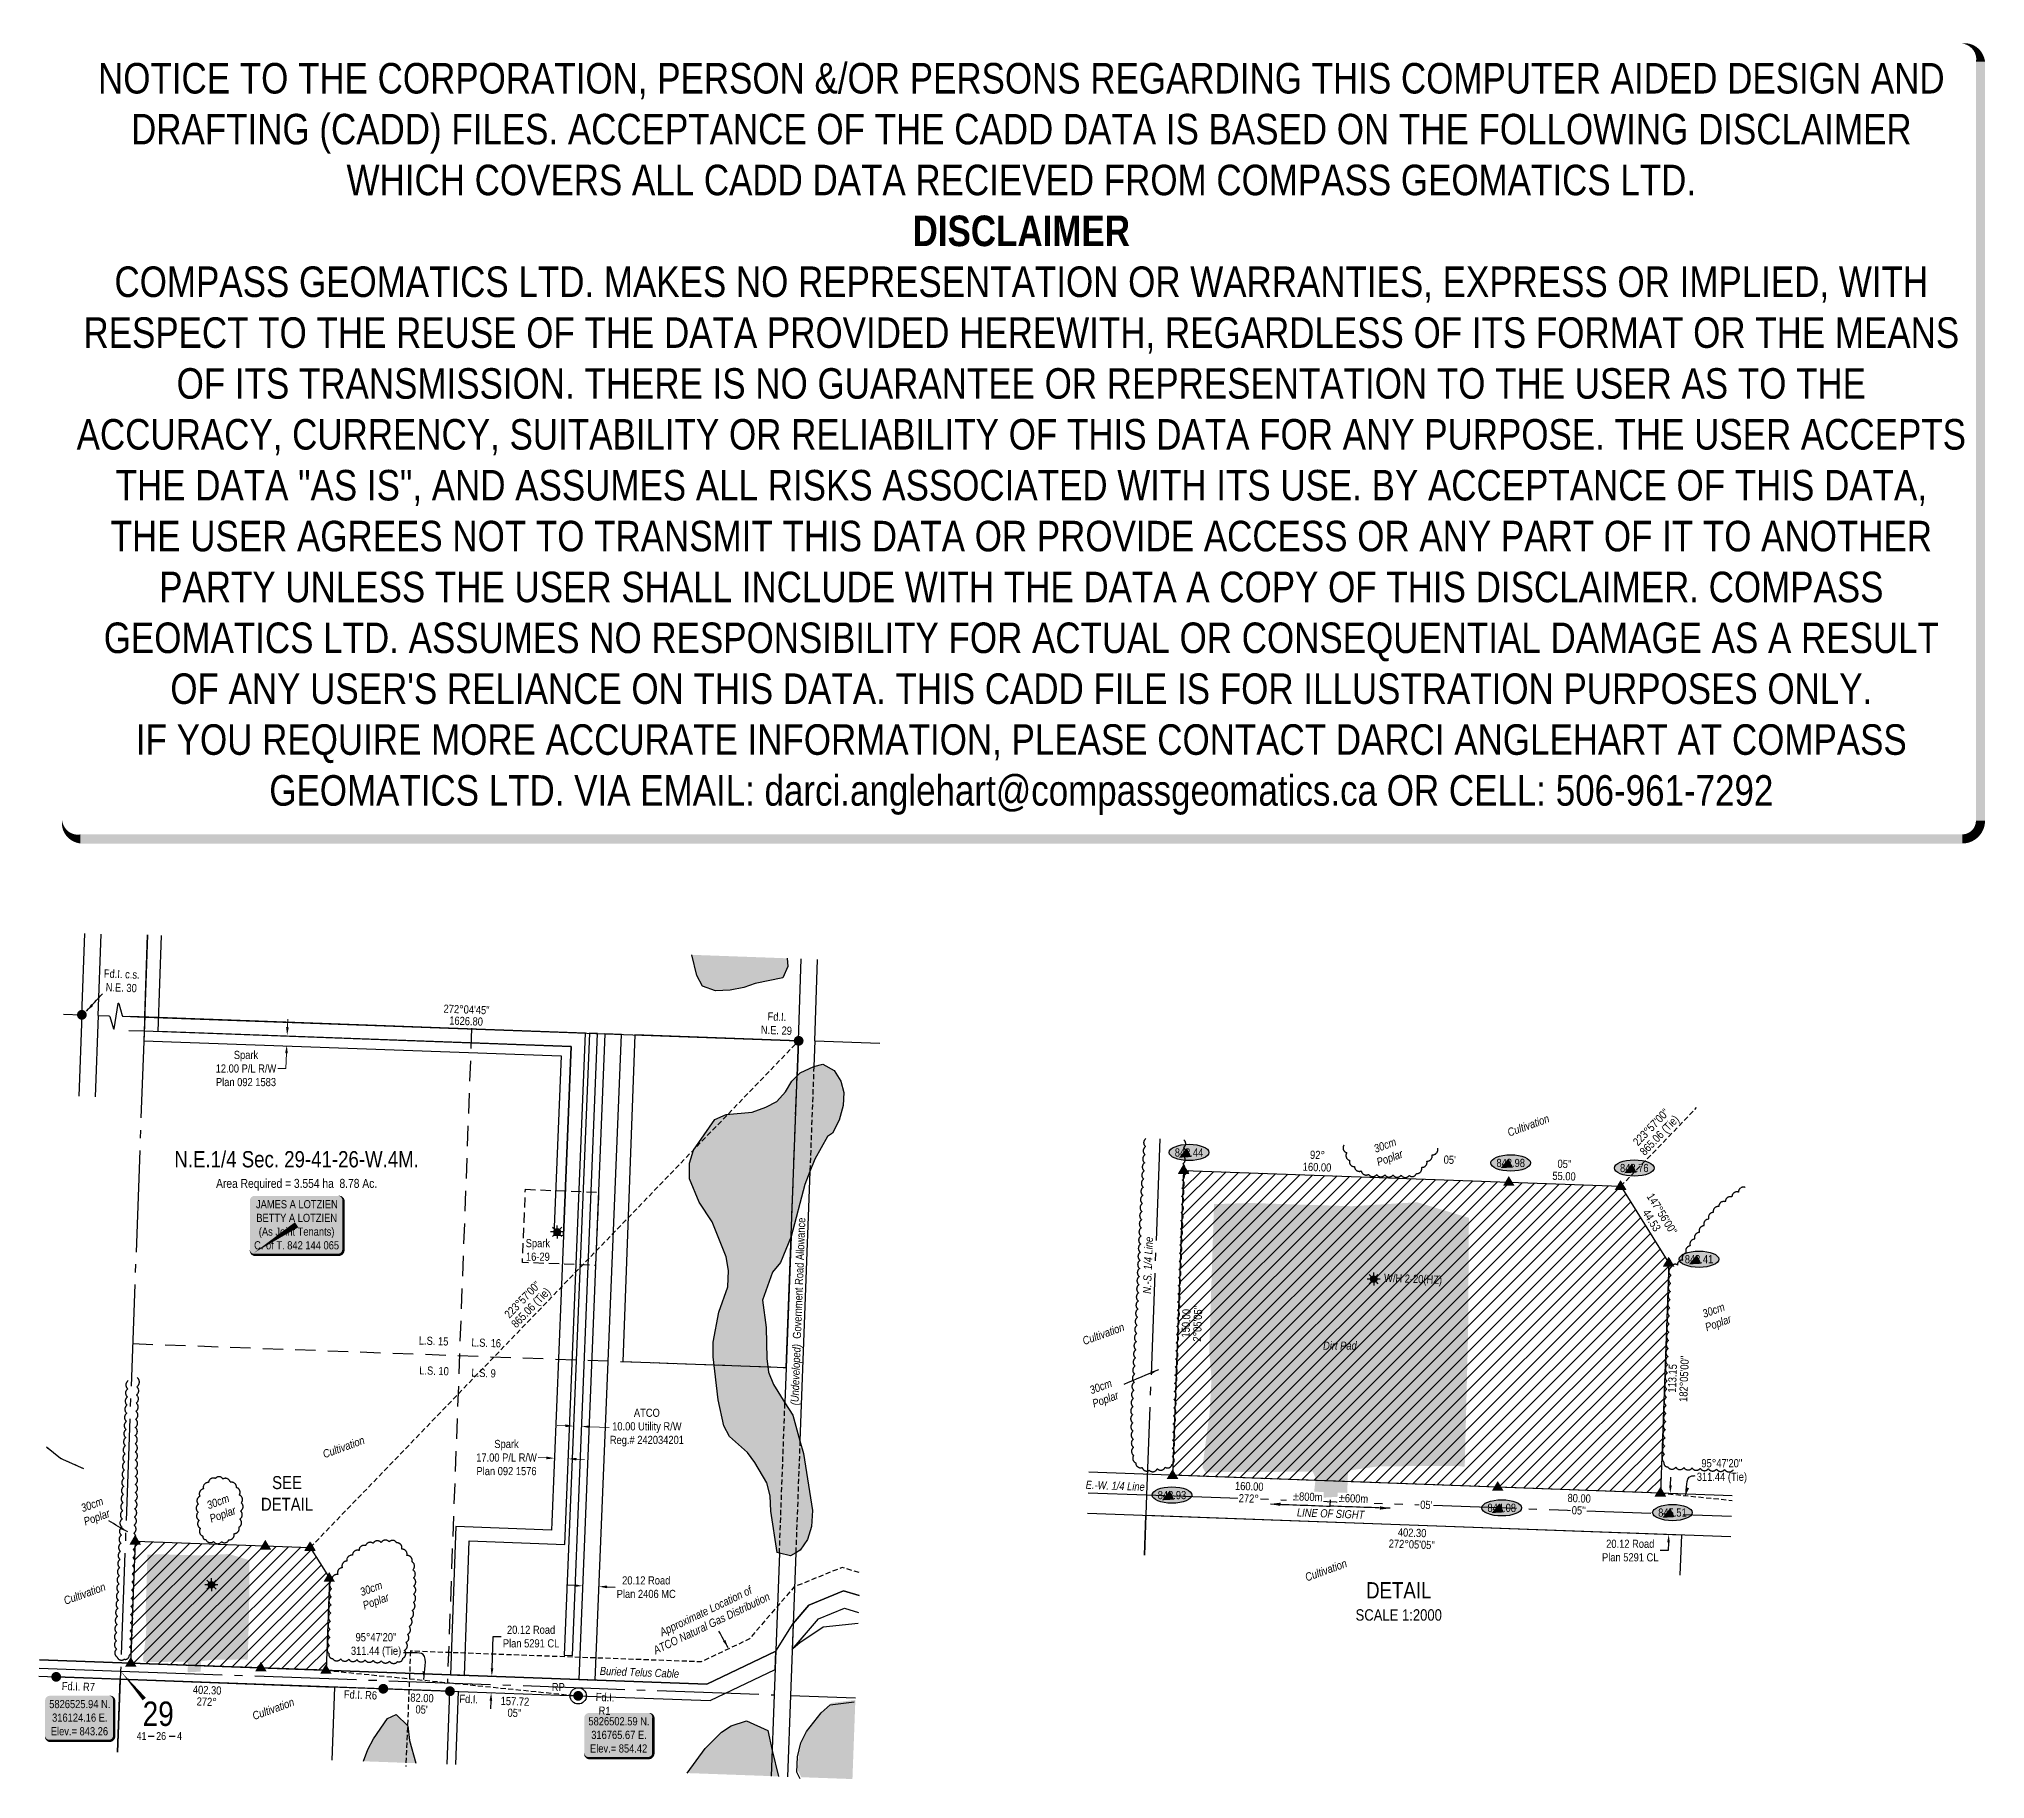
# Model space of a CAD drawing. Extents: x 316103 to 318495, y 5826400 to 5828539.
import ezdxf
from ezdxf.enums import TextEntityAlignment as Align

# ---------------------------------------------------------------- set-up
doc = ezdxf.new("R2010")
doc.units = 0
doc.header["$LTSCALE"] = 5
doc.header["$PDSIZE"] = 0.5
for name, pattern in [('0', [1, 1, 0]), ('foc-ACCESSROAD', [3.75, 2.5, -1.25]), ('foc-LSD', [8, 5, -3]), ('foc-QUARTERLINE', [33, 25, -3, 2, -3]), ('foc-TIELINE', [1.875, 1.25, -0.625]), ('foc-TRAV', [1.875, 1.25, -0.625]), ('foc-WHEELTRACKS', [2, 0.4, -1.6]), ('UG_PIPE', [1.875, 1.25, -0.625])]:
    doc.linetypes.add(name, pattern=pattern)
doc.layers.get('Defpoints').update_dxf_attribs({"color": 9})
for name, color, linetype in [('10', 1, 'Continuous'), ('35', 37, 'Continuous'), ('9', 3, 'Continuous'), ('AS-OWNER', 7, 'Continuous'), ('AS-PIPE-UG', 44, 'UG_PIPE'), ('AS-PIPE-UG-T', 44, 'Continuous'), ('AS-ROADS', 254, 'Continuous'), ('AS-TELUS', 224, 'foc-TEL'), ('BF_Hydro_Polygon', 7, 'Continuous'), ('C-SYMBOL', 7, 'Continuous'), ('C-WS-S', 8, 'Continuous'), ('CG-NOTES', 7, 'Continuous'), ('DETAIL-T', 7, 'Continuous'), ('F-RW', 190, 'Continuous'), ('F-WS', 190, 'foc-ACCESSROAD'), ('F-WS-S', 8, 'Continuous'), ('L-AREAREQUIRED', 7, 'Continuous'), ('L-BD', 7, 'Continuous'), ('L-BD1', 253, 'Continuous'), ('L-DETAIL-T', 3, 'Continuous'), ('L-MON', 1, 'Continuous'), ('L-MON-T', 1, 'Continuous'), ('L-QSEC', 8, 'foc-QUARTERLINE'), ('L-ROAD-T', 7, 'Continuous'), ('L-SEC', 7, 'Continuous'), ('L-SECLBL', 7, 'Continuous'), ('L-SECTION-LSD', 7, 'foc-LSD'), ('L-TIE', 7, 'foc-TIELINE'), ('L-TITLEDB', 4, 'Continuous'), ('L-TITLEDB-T', 4, 'Continuous'), ('L-WATER-DASH', 7, 'foc-TRAV'), ('P-ELEVATION', 7, 'Continuous'), ('P-PROPOSED', 10, 'Continuous'), ('T-BUSH', 110, '0'), ('T-BUSH-T', 110, 'Continuous'), ('T-WATER', 160, 'Continuous'), ('T-WATER-H', 133, 'Continuous'), ('T-WATER-P3', 160, 'foc-WHEELTRACKS')]:
    doc.layers.add(name, color=color, linetype=linetype)
doc.layers.add('DISCLAIMER', color=7, linetype='Continuous', plot=False)
for name, color, linetype, lineweight in [('F-RW-T', 190, 'Continuous', 9), ('F-WS-T', 190, 'Continuous', 9), ('T-TEXT', 48, 'Continuous', 18)]:
    doc.layers.add(name, color=color, linetype=linetype, lineweight=lineweight)
doc.layers.add('P-PROPOSED-EXISTING-H', color=7, linetype='Continuous', true_color=0xffeebd)
doc.styles.add('100L', font='ARIALN.TTF', dxfattribs={"height": 11})
doc.styles.add('175L', font='ARIALN.TTF', dxfattribs={"height": 20})
doc.styles.add('80', font='ARIALN.TTF', dxfattribs={"height": 10})
doc.styles.add('80CG', font='ARIALN.TTF', dxfattribs={"height": 10})
doc.styles.add('80L', font='ARIALN.TTF', dxfattribs={"height": 10})
doc.styles.add('80LS', font='ARIALNI.TTF', dxfattribs={"height": 10})
doc.styles.add('foc-LtypeFont', font='ARIALN.TTF', dxfattribs={"height": 7.35})
doc.styles.add('SIMPLEX', font='ARIALN.TTF')
doc.linetypes.add('foc-TEL', pattern='A,2,-1,["T",foc-LtypeFont,S=0.2,R=0,X=-0.425,Y=-0.75],-1.24,8', length=12.24)
doc.linetypes.add('foc-TEL-NOLINE', pattern='A,0,-2,["T",foc-LtypeFont,S=0.2,R=0,X=-0.425,Y=-0.75],-10.24', length=12.24)
doc.linetypes.add('foc-TOPO-flowdirection-NOLINE', pattern='A,0,[">",foc-LtypeFont,S=0.3,R=0,X=0,Y=-0.945],-20,[">",foc-LtypeFont,S=0.3,R=0,X=0,Y=-0.945],0', length=20)
doc.dimstyles.new('COMPASS', dxfattribs={"dimscale": 5, "dimtxt": 10, "dimasz": 2.5, "dimexe": 0.2, "dimexo": 0.0625, "dimgap": 0.5, "dimtad": 0, "dimtih": 1, "dimtoh": 1, "dimzin": 0, "dimdsep": 46, "dimtxsty": '80', "dimcen": 0.1, "dimse1": 1, "dimse2": 1, "dimclrd": 256, "dimclrt": 256, "dimaunit": 1, "dimadec": 4, "dimazin": 0, "dimtfac": 0.06, "dimtofl": 0, "dimtmove": 0, "dimatfit": 1, "dimfxl": 0.2, "dimtolj": 1, "dimtzin": 0, "dimlwd": -1, "dimarcsym": 0})
doc.dimstyles.new('Compass 5 000', dxfattribs={"dimscale": 5, "dimtxt": 9, "dimasz": 2, "dimexe": 0.2, "dimexo": 0.0625, "dimgap": 0.5, "dimtad": 0, "dimtih": 1, "dimtoh": 1, "dimzin": 0, "dimdsep": 46, "dimtxsty": '80CG', "dimcen": 0.1, "dimse1": 1, "dimse2": 1, "dimclrd": 256, "dimclrt": 256, "dimaunit": 1, "dimadec": 4, "dimazin": 0, "dimtfac": 0.06, "dimtofl": 0, "dimtmove": 0, "dimatfit": 1, "dimfxl": 0.2, "dimtolj": 1, "dimtzin": 0, "dimlwd": -1, "dimarcsym": 0})

msp = doc.modelspace()

# ---------------------------------------------------------------- texts
at = {"insert": (317642.921, 5826733.356), "char_height": 9.99911, "width": 99.3391, "attachment_point": 1, "rotation": 357.914229, "style": '80'}
msp.add_mtext('\\pi6.3753;{\\fArial Narrow|b0|i1|c0|p34;LINE OF SIGH\\T1.55;T}', dxfattribs=at)
at = {"layer": 'AS-PIPE-UG-T', "insert": (316926.01, 5826599.231), "char_height": 9.99885, "width": 156.41896, "attachment_point": 5, "rotation": 25.518137, "style": '80CG'}
msp.add_mtext('\\A1;{\\fArial Narrow|b0|i1|c0|p34;Approximate Location of ATCO Natural Gas Distribution }', dxfattribs=at)
at = {"layer": 'AS-TELUS', "linetype": 'foc-TEL-NOLINE', "insert": (316841.005, 5826531.478), "char_height": 9.99885, "width": 97.22387, "attachment_point": 5, "rotation": 357.916706, "style": '80CG'}
msp.add_mtext('\\A1;{\\fArial Narrow|b0|i1|c0|p34;Buried Telus Cable}', dxfattribs=at)
at = {"layer": 'C-SYMBOL', "color": 3, "style": '175L'}
msp.add_text('N.E.1/4 Sec. 29-41-26-W.4M.', height=19.9977, dxfattribs=at).set_placement((316419.631, 5827146.053), align=Align.BOTTOM_CENTER)
at = {"layer": 'DETAIL-T', "color": 3, "insert": (317774.152, 5826618.563), "char_height": 19.9977, "width": 105.49345, "attachment_point": 5, "style": '80CG'}
msp.add_mtext('DETAIL\\P{\\H0.7x;SCALE 1:2000}', dxfattribs=at)
at = {"layer": 'F-WS-T', "insert": (316716.144, 5827050.509), "char_height": 9.9988, "width": 29.98059, "attachment_point": 5, "style": '80CG'}
msp.add_mtext('\\A1;Spark\\P16-29', dxfattribs=at)
at = {"layer": 'L-AREAREQUIRED', "color": 5, "style": '100L'}
msp.add_text('Area Required = 3.554 ha  8.78 Ac.', height=10.99873, dxfattribs=at).set_placement((316419.631, 5827123.555), align=Align.BOTTOM_CENTER)
at = {"layer": 'L-BD', "style": '80L'}
for s, p in [('272°04\'45"', (316628.445, 5827346.1)), ('1626.80', (316627.928, 5827331.861))]:
    msp.add_text(s, height=9.9988, rotation=357.921398, dxfattribs=at).set_placement(p, align=Align.MIDDLE_CENTER)
at = {"layer": 'L-BD', "color": 5, "style": '80L'}
for s, height, p in [('223°57\'00"', 9.9988, (318084.132, 5827201.467)), ('865.06 (Tie)', 9.99885, (318094.39, 5827191.578)), ('223°57\'00"', 9.9988, (316697.156, 5826989.583))]:
    msp.add_text(s, height=height, rotation=46.050438, dxfattribs=at).set_placement(p, align=Align.MIDDLE_CENTER)
at = {"layer": 'L-BD', "style": '80L'}
for s, p in [('272°05\'05"', (317790.093, 5826688.819)), ('402.30', (317790.611, 5826703.058))]:
    msp.add_text(s, height=9.9988, rotation=357.9154, dxfattribs=at).set_placement(p, align=Align.MIDDLE)
at = {"layer": 'L-BD', "color": 5, "style": '80L'}
for s, p in [('402.30', (316309.667, 5826509.688)), ('272°', (316309.149, 5826495.449)), ('82.00', (316573.734, 5826500.062)), ('157.72', (316687.961, 5826495.917)), ("05'", (316573.215, 5826485.823)), ("05''", (316687.443, 5826481.678))]:
    msp.add_text(s, height=9.9988, rotation=357.9154, dxfattribs=at).set_placement(p, align=Align.MIDDLE)
at = {"layer": 'L-BD', "char_height": 9.99885, "width": 70.29411, "attachment_point": 2, "style": '80L'}
for insert in [(318171.319, 5826793.481), (316517.271, 5826579.657)]:
    msp.add_mtext("95°47'20'' 311.44 (Tie)", dxfattribs=dict(at, insert=insert))
at = {"layer": 'L-BD1', "style": '80L'}
for s, height, rotation, p in [('92°', 9.9988, 357.9153, (317674.311, 5827167.338)), ("05'", 9.9988, 357.9153, (317836.861, 5827161.421)), ('160.00', 9.9988, 357.9153, (317673.765, 5827152.35)), ('55.00', 9.9988, 357.9153, (317977.315, 5827141.3)), ("05''", 9.9988, 357.9153, (317977.861, 5827156.289)), ("147°56'00''", 9.99885, 302.0663, (318097.782, 5827094.864)), ('44.53', 9.9988, 302.0663, (318085.071, 5827086.902)), ('150.00', 9.9988, 87.9153, (317512.71, 5826960.461)), ("2°05'05''", 9.9988, 87.9153, (317526.949, 5826959.943)), ('113.15', 9.9988, 87.9167, (318110.497, 5826892.757)), ("182°05'00''", 9.99885, 87.9167, (318124.736, 5826892.239)), ('160.00', 9.9988, 357.9154, (317590.457, 5826760.167)), ('80.00', 9.9988, 357.9152, (317995.919, 5826745.407))]:
    msp.add_text(s, height=height, rotation=rotation, dxfattribs=at).set_placement(p, align=Align.MIDDLE)
msp.add_text('W/H 2-20(HZ)', height=9.99885, rotation=357.9153, dxfattribs=at).set_placement((317756.149, 5827016.377), align=Align.MIDDLE_LEFT)
at = {"layer": 'L-DETAIL-T', "insert": (316407.819, 5826751.371), "char_height": 15.9982, "width": 63.6288, "attachment_point": 5, "style": '80CG'}
msp.add_mtext('SEE DETAIL', dxfattribs=at)
at = {"layer": 'L-MON-T', "attachment_point": 5, "rotation": 357.918809, "style": '80CG'}
for s, insert, char_height, width in [('\\A1;Fd.I. c.s.\\PN.E. 30', (316204.436, 5827381.176), 9.99885, 43.05548), ('\\A1;Fd.I.\\PN.E. 29', (317009.621, 5827328.791), 9.9988, 43.05548), ('\\A1;Fd.I. R7', (316151.398, 5826514.015), 9.99885, 39.33831), ('\\A1;Fd.I. R6', (316498.114, 5826503.757), 9.99885, 40.3), ('\\A1;Fd.I.', (316631.142, 5826498.634), 9.9988, 22.04153), ('\\A1;Fd.I. R1', (316798.439, 5826492.634), 9.99885, 37.76277)]:
    msp.add_mtext(s, dxfattribs=dict(at, insert=insert, char_height=char_height, width=width))
at = {"layer": 'L-QSEC', "char_height": 9.99885, "attachment_point": 2, "style": '80L'}
for s, insert, width, rotation in [('{\\fArial Narrow|b0|i1|c0|p34;N.-S. 1/4 Line}', (317460.843, 5827031.929), 69.64178, 87.9153), ('{\\fArial Narrow|b0|i1|c0|p34;E.-W. 1/4 Line}', (317425.918, 5826765.76), 74.26607, 357.915792)]:
    msp.add_mtext(s, dxfattribs=dict(at, insert=insert, width=width, rotation=rotation))
at = {"layer": 'L-ROAD-T', "style": '80L'}
msp.add_text('Government Road Allowance', height=10, rotation=87.876484, dxfattribs=at).set_placement((317037.18, 5827015.862), align=Align.MIDDLE_CENTER)
at = {"layer": 'L-SECTION-LSD', "style": '100L'}
for s, p in [('L.S. 15', (316569.698, 5826934.381)), ('L.S. 10', (316570.246, 5826897.735))]:
    msp.add_text(s, height=9.9988, rotation=357.911003, dxfattribs=at).set_placement(p)
at = {"layer": 'T-BUSH-T', "char_height": 9.99885, "width": 34.20247, "attachment_point": 5, "rotation": 20, "style": '80CG'}
for insert in [(317760.641, 5827170.122), (318164.35, 5826967.242), (317411.235, 5826873.404), (316171.599, 5826728.442), (316326.38, 5826731.992), (316514.604, 5826625.334)]:
    msp.add_mtext('\\A1;{\\fArial Narrow|b0|i1|c0|p34;30cm Poplar}', dxfattribs=dict(at, insert=insert))
at = {"layer": 'T-TEXT', "style": '80LS'}
msp.add_text('(Undeveloped)', height=10, rotation=87.876484, dxfattribs=at).set_placement((317032.786, 5826897.363), align=Align.MIDDLE_CENTER)
at = {"layer": 'T-TEXT', "char_height": 9.99885, "width": 53.29987, "attachment_point": 5, "rotation": 20, "style": '80CG'}
for insert in [(317933.431, 5827203.588), (317411.116, 5826947.326), (316477.399, 5826808.297), (317684.712, 5826656.893), (316159.073, 5826628.172), (316390.913, 5826486.542)]:
    msp.add_mtext('\\A1;{\\fArial Narrow|b0|i1|c0|p34;Cultivation}', dxfattribs=dict(at, insert=insert))
at = {"layer": 'T-TEXT', "insert": (317701.848, 5826932.871), "char_height": 9.99885, "width": 42.0324, "attachment_point": 5, "style": '80CG'}
msp.add_mtext('\\A1;{\\fArial Narrow|b0|i1|c0|p34;Dirt Pad}', dxfattribs=at)

# ---------------------------------------------------------------- blocks, each defined once
blk = doc.blocks.new('L-SECLBL')
at = {"layer": '9', "color": 7}
for p, q in [((-5.1, -27.8), (-12.3, -27.8)), ((20.7, -27.8), (13.5, -27.8))]:
    blk.add_line(p, q, dxfattribs=at)
at = {"layer": '10', "color": 2, "style": 'SIMPLEX'}
blk.add_attdef('SEC', text='', height=30, dxfattribs=at).set_placement((0, 0), align=Align.MIDDLE)
at = {"layer": '10', "color": 5, "style": '80L'}
blk.add_attdef('TWP', text='', height=9.5, dxfattribs=at).set_placement((-14.4, -27.4), align=Align.MIDDLE_RIGHT)
blk.add_attdef('RGE', text='', height=9.5, dxfattribs=at).set_placement((3.6, -27.4), align=Align.MIDDLE_CENTER)
blk.add_attdef('MER', text='', height=9.5, dxfattribs=at).set_placement((23.2, -27.4), align=Align.MIDDLE_LEFT)
blk = doc.blocks.new('*D473')
at = {"layer": 'Defpoints', "color": 0, "transparency": 16777216}
for p in [(316420.4, 5827313.9), (316407.5, 5827302.3), (316420, 5827301.9)]:
    blk.add_point(p, dxfattribs=at)
at = {"layer": 'F-RW-T', "transparency": 16777216}
for p, q in [((316408.3, 5827324.3), (316408.7, 5827334.3)), ((316407.2, 5827292.3), (316406.5, 5827273.5)), ((316406.5, 5827273.5), (316396.5, 5827273.5))]:
    blk.add_line(p, q, dxfattribs=at)
for points in [[(316406.7, 5827324.4), (316410, 5827324.2), (316408, 5827314.3)], [(316405.5, 5827292.4), (316408.8, 5827292.3), (316407.5, 5827302.3)]]:
    blk.add_solid(points, dxfattribs=at)
at = {"layer": 'F-RW-T', "transparency": 16777216, "insert": (316357.4, 5827273.5), "char_height": 10, "attachment_point": 5, "style": '80CG'}
blk.add_mtext('\\A1;Spark\\P12.00 P/L R/W\\PPlan 092 1583', dxfattribs=at)
blk = doc.blocks.new('*D474')
at = {"layer": 'Defpoints', "color": 0, "transparency": 16777216}
for p in [(316736.6, 5826794.6), (316737.1, 5826805.8), (316754.1, 5826805.1)]:
    blk.add_point(p, dxfattribs=at)
at = {"layer": 'F-RW-T', "transparency": 16777216}
for p, q in [((316726.7, 5826795), (316716.7, 5826795.4)), ((316763.6, 5826793.5), (316773.6, 5826793.1))]:
    blk.add_line(p, q, dxfattribs=at)
for points in [[(316726.7, 5826796.6), (316726.6, 5826793.3), (316736.6, 5826794.6)], [(316763.7, 5826795.1), (316763.5, 5826791.8), (316753.6, 5826793.9)]]:
    blk.add_solid(points, dxfattribs=at)
at = {"layer": 'F-RW-T', "transparency": 16777216, "insert": (316677.6, 5826795.4), "char_height": 10, "attachment_point": 5, "style": '80CG'}
blk.add_mtext('\\A1;Spark\\P17.00 P/L R/W\\PPlan 092 1576', dxfattribs=at)
blk = doc.blocks.new('*D475')
at = {"layer": 'Defpoints', "color": 0, "transparency": 16777216}
for p in [(316771.8, 5826653.6), (316791.9, 5826652.8), (316791.2, 5826636.9)]:
    blk.add_point(p, dxfattribs=at)
at = {"layer": 'L-TITLEDB-T', "transparency": 16777216}
for p, q in [((316761.2, 5826638.1), (316751.2, 5826638.6)), ((316801.2, 5826636.5), (316811.2, 5826636.1))]:
    blk.add_line(p, q, dxfattribs=at)
for points in [[(316761.2, 5826639.8), (316761.1, 5826636.5), (316771.1, 5826637.7)], [(316801.3, 5826638.2), (316801.2, 5826634.8), (316791.2, 5826636.9)]]:
    blk.add_solid(points, dxfattribs=at)
at = {"layer": 'L-TITLEDB-T', "transparency": 16777216, "insert": (316849.3, 5826636.1), "char_height": 10, "attachment_point": 5, "style": '80CG'}
blk.add_mtext('\\A1;20.12 Road\\PPlan 2406 MC', dxfattribs=at)
blk = doc.blocks.new('GAS')
h = blk.add_hatch(color=255)
h.dxf.hatch_style = 1
edge = h.paths.add_edge_path()
edge.add_arc((0, 0), 0.9, 0, 360)
for p, q in [((-0.81, 0), (-1.62, 0)), ((-0.57, 0.57), (-1.14, 1.14)), ((0, 0.81), (0, 1.62)), ((0.57, 0.57), (1.14, 1.14)), ((1.62, 0), (0.81, 0)), ((-0.57, -0.57), (-1.14, -1.14)), ((0, -0.81), (0, -1.62)), ((1.14, -1.14), (0.57, -0.57))]:
    blk.add_line(p, q)
blk.add_circle((0, 0), 0.8)
blk = doc.blocks.new('*U478')
h = blk.add_hatch(color=59)
edge = h.paths.add_edge_path()
edge.add_line((-51.5, -37), (51.5, -37))
edge.add_arc((51.5, -31), 6, 270, 360)
edge.add_line((57.5, -31), (57.5, 29.5))
edge.add_arc((51.5, 29.5), 6, 0, 90)
edge.add_line((51.5, 35.5), (-51.5, 35.5))
edge.add_arc((-51.5, 29.5), 6, 90, 180)
edge.add_line((-57.5, 29.5), (-57.5, -31))
edge.add_arc((-51.5, -31), 6, 180, 270)
at = {"color": 1, "flags": 128}
blk.add_lwpolyline([(-51.5, -37, 3, 3, 0), (51.5, -37, 3, 3, 0.414214), (57.5, -31, 3, 3, 0), (57.5, 29.5, 3, 0, 0.414214), (51.5, 35.5, 0, 0, 0), (-51.5, 35.5, 0, 0, 0.414214), (-57.5, 29.5, 0, 0, 0), (-57.5, -31, 0, 3, 0.414214)], format="xyseb", close=True, dxfattribs=at)
blk.add_lwpolyline([(-52.8, -34.8, 0, 7.5, 0), (0, 0, 0, 0, 0)], format="xyseb", dxfattribs=at)
at = {"color": 1, "style": '80'}
blk.add_attdef('ENTER_TEXT_001', (-36, -5), '', height=10, dxfattribs=at)
blk = doc.blocks.new('*D479')
at = {"layer": 'Defpoints', "color": 0, "transparency": 16777216}
for p in [(316760.6, 5826849.4), (316770, 5826833.7), (316770.6, 5826849)]:
    blk.add_point(p, dxfattribs=at)
at = {"layer": 'F-RW-T', "transparency": 16777216}
for p, q in [((316750, 5826834.5), (316740, 5826834.9)), ((316780, 5826833.3), (316803.6, 5826832.3))]:
    blk.add_line(p, q, dxfattribs=at)
for points in [[(316750.1, 5826836.2), (316749.9, 5826832.8), (316760, 5826834.1)], [(316780, 5826834.9), (316779.9, 5826831.6), (316770, 5826833.7)]]:
    blk.add_solid(points, dxfattribs=at)
at = {"layer": 'F-RW-T', "transparency": 16777216, "insert": (316850.1, 5826832.3), "char_height": 10, "attachment_point": 5, "style": '80CG'}
blk.add_mtext('\\A1;ATCO\\P10.00 Utility R/W\\PReg.# 242034201', dxfattribs=at)
blk = doc.blocks.new('fdia')
at = {"color": 255, "const_width": 1}
blk.add_lwpolyline([(-0.5, 0, 1), (0.5, 0, 1)], format="xyb", close=True, dxfattribs=at)
blk = doc.blocks.new('Fdiaa')
blk.add_blockref('fdia', (0, 0))
blk = doc.blocks.new('fdib')
at = {"color": 1, "const_width": 1.6}
blk.add_lwpolyline([(-0.4, 0, 1), (0.4, 0, 1)], format="xyb", close=True, dxfattribs=at)
at = {"color": 1}
blk.add_circle((0, 0), 0.8, dxfattribs=at)
blk = doc.blocks.new('Fdibb')
blk.add_blockref('fdib', (0, 0))
blk = doc.blocks.new('fdicc')
for name in ['Fdibb', 'Fdiaa']:
    blk.add_blockref(name, (0, 0))
blk = doc.blocks.new('FDI')
blk.add_blockref('fdicc', (0, 0))
blk = doc.blocks.new('STRIA')
blk.add_hatch(color=255).paths.add_polyline_path([(-0.04, 1.52), (-1.47, -0.87), (1.39, -0.87)])
blk = doc.blocks.new('STRIAA')
blk.add_blockref('STRIA', (0, 0))
blk = doc.blocks.new('STRIB')
at = {"color": 1}
blk.add_solid([(-1.12, -0.67), (-0.04, 1.13), (1.04, -0.67)], dxfattribs=at)
blk = doc.blocks.new('STRIBB')
blk.add_blockref('STRIB', (0, 0))
blk = doc.blocks.new('STRICC')
for name in ['STRIAA', 'STRIBB']:
    blk.add_blockref(name, (0, 0))
blk = doc.blocks.new('fdspike')
blk.add_blockref('STRICC', (0, 0))
blk = doc.blocks.new('TRIA')
blk.add_hatch(color=255).paths.add_polyline_path([(-0.04, 1.52), (-1.47, -0.87), (1.39, -0.87)])
blk = doc.blocks.new('TRIAA')
blk.add_blockref('TRIA', (0, 0))
blk = doc.blocks.new('TRIB')
at = {"color": 1}
blk.add_lwpolyline([(-1.12, -0.67), (-0.04, 1.13), (1.04, -0.67)], close=True, dxfattribs=at)
blk = doc.blocks.new('TRIBB')
blk.add_blockref('TRIB', (0, 0))
blk = doc.blocks.new('TRICC')
for name in ['TRIAA', 'TRIBB']:
    blk.add_blockref(name, (0, 0))
blk = doc.blocks.new('plspike')
blk.add_blockref('TRICC', (0, 0))
blk = doc.blocks.new('*D483')
at = {"layer": 'Defpoints', "color": 0, "transparency": 16777216}
for p in [(318153, 5826749.7), (318106, 5826701.1), (318151.1, 5826699.4)]:
    blk.add_point(p, dxfattribs=at)
at = {"layer": 'L-TITLEDB-T', "transparency": 16777216}
for p, q in [((318108.2, 5826761.3), (318108.5, 5826771.3)), ((318105.6, 5826691.1), (318105.3, 5826681.1)), ((318105.3, 5826681.1), (318095.3, 5826681.1))]:
    blk.add_line(p, q, dxfattribs=at)
for points in [[(318106.5, 5826761.4), (318109.8, 5826761.3), (318107.8, 5826751.3)], [(318104, 5826691.1), (318107.3, 5826691), (318106, 5826701.1)]]:
    blk.add_solid(points, dxfattribs=at)
at = {"layer": 'L-TITLEDB-T', "transparency": 16777216, "insert": (318058.7, 5826681.1), "char_height": 10, "attachment_point": 5, "style": '80CG'}
blk.add_mtext('\\A1;20.12 Road\\PPlan 5291 CL', dxfattribs=at)
blk = doc.blocks.new('*D484')
at = {"layer": 'Defpoints', "color": 0, "transparency": 16777216}
for p in [(316658.7, 5826506.5), (316844, 5826499.7), (316844.7, 5826519.8)]:
    blk.add_point(p, dxfattribs=at)
at = {"layer": 'L-TITLEDB-T', "transparency": 16777216}
for p, q in [((316659.8, 5826536.6), (316661.2, 5826575.4)), ((316661.2, 5826575.4), (316671.2, 5826575.4)), ((316658.4, 5826496.5), (316658, 5826486.5))]:
    blk.add_line(p, q, dxfattribs=at)
for points in [[(316658.2, 5826536.6), (316661.5, 5826536.5), (316659.5, 5826526.6)], [(316656.7, 5826496.5), (316660, 5826496.4), (316658.7, 5826506.5)]]:
    blk.add_solid(points, dxfattribs=at)
at = {"layer": 'L-TITLEDB-T', "transparency": 16777216, "insert": (316707.8, 5826575.4), "char_height": 10, "attachment_point": 5, "style": '80CG'}
blk.add_mtext('\\A1;20.12 Road\\PPlan 5291 CL', dxfattribs=at)
blk = doc.blocks.new('RP')
at = {"layer": '35', "color": 3}
blk.add_circle((0, 0), 10, dxfattribs=at)
at = {"layer": '35', "color": 3, "style": '80'}
blk.add_attdef('RP_001', (-32.4, 5.8), '', height=10, dxfattribs=at)
blk = doc.blocks.new('we')
at = {"layer": 'P-ELEVATION'}
h = blk.add_hatch(color=111, dxfattribs=at)
h.dxf.hatch_style = 1
edge = h.paths.add_edge_path()
edge.add_ellipse((0, 0), major_axis=(-24.4, 0), ratio=0.410256, start_angle=0, end_angle=360)
at = {"layer": 'P-ELEVATION', "color": 7, "flags": 128}
blk.add_lwpolyline([(0, 0, 12.5, 0, 0), (-12.4, -6.4, 0, 0, 0)], format="xyseb", dxfattribs=at)
at = {"layer": 'P-ELEVATION', "color": 7}
blk.add_ellipse((0, 0), major_axis=(-24.4, 0), ratio=0.410256, dxfattribs=at)
at = {"layer": 'P-ELEVATION', "style": '80'}
blk.add_attdef('ELEVATION', text='', height=10, dxfattribs=at).set_placement((0, 0), align=Align.MIDDLE_CENTER)
blk = doc.blocks.new('*U506')
h = blk.add_hatch(color=254)
edge = h.paths.add_edge_path()
edge.add_line((-36.5, -28.5), (36.5, -28.5))
edge.add_arc((36.5, -22.5), 6, 270, 360)
edge.add_line((42.5, -22.5), (42.5, 21))
edge.add_arc((36.5, 21), 6, 0, 90)
edge.add_line((36.5, 27), (-36.5, 27))
edge.add_arc((-36.5, 21), 6, 90, 180)
edge.add_line((-42.5, 21), (-42.5, -22.5))
edge.add_arc((-36.5, -22.5), 6, 180, 270)
at = {"color": 1, "flags": 128}
blk.add_lwpolyline([(-36.5, -28.5, 3, 3, 0), (36.5, -28.5, 3, 3, 0.414214), (42.5, -22.5, 3, 3, 0), (42.5, 21, 3, 0, 0.414214), (36.5, 27, 0, 0, 0), (-36.5, 27, 0, 0, 0.414214), (-42.5, 21, 0, 0, 0), (-42.5, -22.5, 0, 3, 0.414214)], format="xyseb", close=True, dxfattribs=at)
blk.add_lwpolyline([(-39.5, -23.1, 0, 10, 0), (0, 0, 5, 5, 0)], format="xyseb", dxfattribs=at)
at = {"color": 1, "style": '80'}
blk.add_attdef('ENTER_TEXT_001', (-36, -5), '', height=10, dxfattribs=at)
blk = doc.blocks.new('Linebrk')
blk.add_lwpolyline([(0, 0.00175, -0.346152), (-0.00019, 0.0015), (-0.00314, 0.00055, 0.772575), (-0.00312, 0.00036), (0.00312, -0.00036, -0.772575), (0.00314, -0.00055), (0.00019, -0.0015, 0.346152), (0, -0.00175)], format="xyb")
blk = doc.blocks.new('Disclaimer_Legal')
at = {"layer": 'DISCLAIMER', "color": 254, "flags": 128}
blk.add_lwpolyline([(-3612.9, -1104.6, 37.5, 37.5, 0), (4096.1, -1104.6, 37.5, 37.5, 0.414214), (4171.1, -1029.6, 37.5, 37.5, 0), (4171.1, 2078.7, 37.5, 0, 0.414214), (4096.1, 2153.7, 0, 0, 0), (-3612.9, 2153.7, 0, 0, 0.414214), (-3687.9, 2078.7, 0, 0, 0), (-3687.9, -1029.6, 0, 37.5, 0.414214)], format="xyseb", close=True, dxfattribs=at)
at = {"layer": 'DISCLAIMER', "color": 254, "insert": (241.6, 533.9), "char_height": 125, "width": 7717.568, "attachment_point": 5, "style": '80'}
blk.add_mtext('NOTICE TO THE CORPORATION, PERSON &/OR PERSONS REGARDING THIS COMPUTER AIDED DESIGN AND DRAFTING (CADD) FILES. ACCEPTANCE OF THE CADD DATA IS BASED ON THE FOLLOWING DISCLAIMER WHICH COVERS ALL CADD DATA RECIEVED FROM COMPASS GEOMATICS LTD.\\P{\\fArial Narrow|b1|i0|c0|p34;DISCLAIMER}\\PCOMPASS GEOMATICS LTD. MAKES NO REPRESENTATION OR WARRANTIES, EXPRESS OR IMPLIED, WITH RESPECT TO THE REUSE OF THE DATA PROVIDED HEREWITH, REGARDLESS OF ITS FORMAT OR THE MEANS OF ITS TRANSMISSION. THERE IS NO GUARANTEE OR REPRESENTATION TO THE USER AS TO THE ACCURACY, CURRENCY, SUITABILITY OR RELIABILITY OF THIS DATA FOR ANY PURPOSE. THE USER ACCEPTS THE DATA "AS IS", AND ASSUMES ALL RISKS ASSOCIATED WITH ITS USE. BY ACCEPTANCE OF THIS DATA, THE USER AGREES NOT TO TRANSMIT THIS DATA OR PROVIDE ACCESS OR ANY PART OF IT TO ANOTHER PARTY UNLESS THE USER SHALL INCLUDE WITH THE DATA A COPY OF THIS DISCLAIMER. COMPASS GEOMATICS LTD. ASSUMES NO RESPONSIBILITY FOR ACTUAL OR CONSEQUENTIAL DAMAGE AS A RESULT OF ANY USER\'S RELIANCE ON THIS DATA. THIS CADD FILE IS FOR ILLUSTRATION PURPOSES ONLY.\\PIF YOU REQUIRE MORE ACCURATE INFORMATION, PLEASE CONTACT DARCI ANGLEHART AT COMPASS GEOMATICS LTD. VIA EMAIL: darci.anglehart@compassgeomatics.ca OR CELL: 506-961-7292', dxfattribs=at)

# ---------------------------------------------------------------- dimensions: what is measured, and where the dimension line sits
at = {"layer": 'F-RW-T'}
for base, p1, p2, angle, text, picture, middle in [((316407.523, 5827302.329), (316420.416, 5827313.856), (316419.973, 5827301.868), 267.882255, 'Spark\\P12.00 P/L R/W\\PPlan 092 1583', '*D473', (316357.371, 5827273.505)), ((316769.976, 5826833.687), (316760.611, 5826849.371), (316770.602, 5826848.961), 357.655076, 'ATCO\\P10.00 Utility R/W\\PReg.# 242034201', '*D479', (316850.133, 5826832.31))]:
    dim = msp.add_linear_dim(base=base, p1=p1, p2=p2, angle=angle, text=text, dimstyle='Compass 5 000', dxfattribs=at)
    dim.commit()
    dim.dimension.update_dxf_attribs({"geometry": picture, "text_midpoint": middle, "dimtype": 161})
dim = msp.add_aligned_dim(p1=(316754.086, 5826805.091), p2=(316737.102, 5826805.787), distance=11.227, text='Spark\\P17.00 P/L R/W\\PPlan 092 1576', dimstyle='Compass 5 000', dxfattribs=at)
dim.commit()
dim.dimension.update_dxf_attribs({"geometry": '*D474', "text_midpoint": (316677.573, 5826795.389)})
at = {"layer": 'L-TITLEDB-T', "color": 5}
dim = msp.add_linear_dim(base=(318105.987, 5826701.063), p1=(318152.974, 5826749.696), p2=(318151.143, 5826699.418), angle=267.914229, text='20.12 Road\\PPlan 5291 CL', dimstyle='Compass 5 000', dxfattribs=at)
dim.commit()
dim.dimension.update_dxf_attribs({"geometry": '*D483', "text_midpoint": (318058.703, 5826681.076), "dimtype": 161})
at = {"layer": 'L-TITLEDB-T'}
dim = msp.add_aligned_dim(p1=(316771.794, 5826653.643), p2=(316791.892, 5826652.82), distance=-15.924, text='20.12 Road\\PPlan 2406 MC', dimstyle='Compass 5 000', dxfattribs=at)
dim.commit()
dim.dimension.update_dxf_attribs({"geometry": '*D475', "text_midpoint": (316849.344, 5826636.091)})
dim = msp.add_linear_dim(base=(316658.74, 5826506.472), p1=(316844.736, 5826519.84), p2=(316844.005, 5826499.737), angle=267.91812, text='20.12 Road\\PPlan 5291 CL', dimstyle='Compass 5 000', dxfattribs=at)
dim.commit()
dim.dimension.update_dxf_attribs({"geometry": '*D484', "text_midpoint": (316707.803, 5826575.433), "dimtype": 161})

# ---------------------------------------------------------------- hatches: boundary and pattern name
at = {"layer": 'AS-ROADS'}
h = msp.add_hatch(color=256, dxfattribs=at)
h.dxf.hatch_style = 1
h.paths.add_polyline_path([(317547.119, 5827106.84), (317541.229, 5826926.835), (317543.998, 5826892.246), (317541.922, 5826852.123), (317532.923, 5826783.637), (317536.384, 5826777.41), (317668.598, 5826778.102), (317672.059, 5826769.801), (317669.982, 5826751.815), (317671.367, 5826745.589), (317710.715, 5826747.852), (317711.801, 5826779.339), (317749.555, 5826784.768), (317847.336, 5826785.039), (317855.259, 5826784.099), (317859.429, 5826949.407), (317860.367, 5827090.069), (317796.878, 5827109.157), (317716.257, 5827104.296), (317591.868, 5827108.238)])
h = msp.add_hatch(color=256, dxfattribs=at)
h.dxf.hatch_style = 1
h.paths.add_polyline_path([(316236.357, 5826676.019), (316234.001, 5826604.017), (316235.109, 5826590.182), (316234.278, 5826574.132), (316230.678, 5826546.738), (316232.063, 5826544.247), (316284.949, 5826544.524), (316286.333, 5826541.203), (316285.502, 5826534.009), (316286.056, 5826531.519), (316301.795, 5826532.424), (316302.23, 5826545.019), (316317.331, 5826547.19), (316356.444, 5826547.299), (316359.613, 5826546.923), (316361.281, 5826613.046), (316361.656, 5826669.311), (316336.261, 5826676.946), (316304.012, 5826675.001), (316254.257, 5826676.578)])
at = {"layer": 'P-PROPOSED-EXISTING-H'}
h = msp.add_hatch(dxfattribs=at)
h.set_pattern_fill('ANSI31', color=256, scale=3.499597, style=0)
h.set_pattern_definition([(45, (-1340.153, 582.516), (-7.856819446, 7.856819446), [])])
h.paths.add_polyline_path([(317509.969, 5827148.307), (318047.051, 5827128.757), (318106.145, 5827034.43), (318095.863, 5826751.775), (317496.329, 5826773.598)])
h = msp.add_hatch(dxfattribs=at)
h.set_pattern_fill('ANSI31', color=256, scale=3.499597, style=0)
h.set_pattern_definition([(45, (36.415, 670.808), (-7.856819446, 7.856819446), [])])
h.paths.add_polyline_path([(316221.497, 5826692.606), (316436.33, 5826684.786), (316459.967, 5826647.055), (316455.855, 5826533.993), (316216.041, 5826542.722)])
at = {"layer": 'T-WATER-H'}
h = msp.add_hatch(color=256, dxfattribs=at)
h.dxf.hatch_style = 1
h.paths.add_polyline_path([(316905.241, 5827413.241), (316911.405, 5827387.862), (316918.41, 5827374.873), (316934.394, 5827368.89), (316952.372, 5827369.888), (316969.362, 5827372.895), (316983.339, 5827377.901), (317017.306, 5827384.906), (317023.291, 5827398.899), (317022.727, 5827408.956)])
h = msp.add_hatch(color=256, dxfattribs=at)
h.dxf.hatch_style = 1
h.paths.add_polyline_path([(317072.161, 5827189.779), (317056.362, 5827162.142), (317050.488, 5827146.95), (317044.385, 5827131.167), (317027.396, 5827067.138), (317014.456, 5827035.253), (317004.471, 5827023.258), (316992.296, 5826989.053), (316996.512, 5826955.326), (316997.528, 5826917.366), (316999.536, 5826900.375), (317005.531, 5826885.398), (317019.818, 5826862.803), (317029.528, 5826847.448), (317038.217, 5826816.064), (317042.527, 5826800.495), (317053.548, 5826730.568), (317052.557, 5826710.588), (317047.573, 5826694.606), (317038.589, 5826681.612), (317033.112, 5826678.416), (317026.603, 5826674.617), (317012.962, 5826677.919), (317010.11, 5826678.61), (317002.598, 5826729.556), (317001.59, 5826748.536), (316997.594, 5826764.515), (316982.592, 5826789.488), (316973.597, 5826801.465), (316951.608, 5826821.435), (316944.613, 5826834.423), (316937.61, 5826866.389), (316931.587, 5826919.337), (316931.579, 5826937.318), (316938.563, 5826974.28), (316949.539, 5827005.255), (316950.521, 5827025.235), (316947.523, 5827042.215), (316930.516, 5827085.168), (316914.524, 5827109.141), (316902.523, 5827138.105), (316902.515, 5827157.086), (316907.508, 5827173.069), (316933.462, 5827211.04), (316947.448, 5827217.046), (316979.417, 5827220.049), (316996.395, 5827226.056), (317009.871, 5827233.052), (317020.366, 5827245.047), (317028.351, 5827258.041), (317034.713, 5827264.408), (317038.336, 5827268.035), (317055.278, 5827276.09), (317066.301, 5827279.037), (317080.295, 5827271.043), (317088.291, 5827258.066), (317092.286, 5827244.078), (317091.293, 5827228.097), (317086.312, 5827210.105), (317078.328, 5827194.122)])
h = msp.add_hatch(color=256, dxfattribs=at)
h.dxf.hatch_style = 1
h.paths.add_polyline_path([(317106.342, 5826497.547), (317076.63, 5826493.817), (317065.644, 5826483.822), (317047.673, 5826460.835), (317040.69, 5826446.851), (317036.697, 5826429.869), (317035.705, 5826410.877), (317039.841, 5826402.615), (317102.737, 5826400.326)])
h = msp.add_hatch(color=256, dxfattribs=at)
h.dxf.hatch_style = 1
h.paths.add_polyline_path([(316514.207, 5826449.626), (316507.223, 5826436.633), (316501.813, 5826422.196), (316566.25, 5826419.851), (316558.169, 5826447.645), (316556.161, 5826465.624), (316542.164, 5826479.607), (316531.177, 5826474.602)])
h = msp.add_hatch(color=256, dxfattribs=at)
h.dxf.hatch_style = 1
h.paths.add_polyline_path([(317012.015, 5826403.628), (317003.963, 5826435.247), (316998.725, 5826459.824), (316972.738, 5826471.792), (316953.76, 5826465.794), (316941.774, 5826457.799), (316921.802, 5826437.811), (316899.452, 5826407.725)])

# ---------------------------------------------------------------- linework, layer by layer
msp.add_line((317689.926, 5826735.718), (317690.213, 5826743.596))
at = {"layer": 'AS-PIPE-UG'}
msp.add_line((316559.593, 5826557.531), (316553.842, 5826415.942), dxfattribs=at)
at = {"layer": 'AS-PIPE-UG', "flags": 128}
msp.add_lwpolyline([(317110.998, 5826654.162), (317089.997, 5826660.363), (317030.801, 5826636.308), (316976.192, 5826572.64), (316917.003, 5826544.385), (316559.593, 5826557.531), (316559.263, 5826557.543)], dxfattribs=at)
at = {"layer": 'AS-TELUS', "linetype": 'foc-TEL-NOLINE', "flags": 128}
msp.add_lwpolyline([(316103.666, 5826546.813), (316766.399, 5826522.689), (316923.599, 5826516.971), (317008.497, 5826557.545), (317029.893, 5826591.71), (317049.12, 5826614.148), (317091.847, 5826631.53), (317111.099, 5826625.854)], dxfattribs=at)
at = {"layer": 'BF_Hydro_Polygon'}
msp.add_lwpolyline([(317038.502, 5826400.529), (317034.37, 5826408.793), (317035.37, 5826427.785), (317039.37, 5826444.765), (317046.359, 5826458.745), (317064.34, 5826481.725), (317075.33, 5826491.715), (317105.044, 5826495.432)], dxfattribs=at)
at = {"layer": 'F-RW', "flags": 128}
for points in [[(316236.529, 5827437.63), (316231.884, 5827307.714), (316744.705, 5827289.101), (316735.76, 5827068.869), (316747.748, 5827068.387), (316757.183, 5827300.655), (316249.323, 5827319.088), (316253.603, 5827437.008)], [(316213.515, 5827320.387), (316232.313, 5827319.705), (316757.183, 5827300.655), (316747.748, 5827068.387), (316733.451, 5826715.879), (316733.064, 5826706.387), (316615.397, 5826710.569), (316608.795, 5826528.388), (316625.809, 5826527.774), (316631.781, 5826692.978), (316749.363, 5826688.791), (316774.853, 5827317.023), (316249.939, 5827336.074), (316214.131, 5827337.374)], [(316604.826, 5826418.447), (316604.837, 5826418.6), (316608.067, 5826508.312), (316618.076, 5826507.952), (316614.86, 5826418.082)]]:
    msp.add_lwpolyline(points, dxfattribs=at)
msp.add_lwpolyline([(316758.572, 5826552.224), (316789.539, 5827316.49), (316779.546, 5827316.853), (316748.58, 5826552.587)], close=True, dxfattribs=at)
at = {"layer": 'F-WS', "flags": 128}
msp.add_lwpolyline([(316700.826, 5827125.078), (316790.742, 5827121.434), (316787.098, 5827031.518), (316697.183, 5827035.162)], close=True, dxfattribs=at)
at = {"layer": 'L-BD', "color": 5}
for p, q in [((316526.143, 5826511.292), (316124.156, 5826525.936)), ((316608.069, 5826508.298), (316526.143, 5826511.292))]:
    msp.add_line(p, q, dxfattribs=at)
at = {"layer": 'L-QSEC'}
for p, q in [((316232.993, 5827337.692), (316236.549, 5827437.629)), ((316232.993, 5827337.692), (316203.233, 5826533.127)), ((317480.486, 5827186.94), (317464.31, 5826749.611)), ((317392.555, 5826752.222), (317464.31, 5826749.611)), ((317464.31, 5826749.611), (317461.565, 5826675.389)), ((317464.31, 5826749.611), (318183.153, 5826723.45)), ((316103.294, 5826536.764), (316203.233, 5826533.127)), ((316203.233, 5826533.127), (316199.537, 5826433.197)), ((316203.233, 5826533.127), (317006.508, 5826503.894)), ((317026.609, 5826503.158), (317106.441, 5826500.232))]:
    msp.add_line(p, q, dxfattribs=at)
at = {"layer": 'L-SEC'}
for p, q in [((316155.703, 5827339.501), (316159.218, 5827439.44)), ((316175.807, 5827338.765), (316179.322, 5827438.707)), ((317036.339, 5827308.392), (317039.853, 5827408.331)), ((317056.443, 5827307.656), (317059.958, 5827407.598)), ((316133.021, 5827340.329), (316155.703, 5827339.501)), ((316155.703, 5827339.501), (316151.998, 5827239.582)), ((316175.807, 5827338.765), (316172.102, 5827238.845)), ((316175.807, 5827338.765), (316189.026, 5827338.285)), ((316206.482, 5827337.652), (316232.92, 5827336.692)), ((316232.92, 5827336.692), (317036.63, 5827307.522)), ((317036.63, 5827307.522), (317035.008, 5827264.704)), ((317056.443, 5827307.656), (317055.272, 5827276.088)), ((317056.443, 5827307.656), (317136.271, 5827304.732)), ((317050.483, 5827146.938), (317038.215, 5826816.07)), ((317027.393, 5827067.129), (317019.816, 5826862.806)), ((317012.961, 5826677.919), (317006.508, 5826503.894)), ((317033.111, 5826678.415), (317026.612, 5826503.149)), ((317006.508, 5826503.894), (317002.803, 5826403.963)), ((317026.612, 5826503.149), (317022.908, 5826403.232))]:
    msp.add_line(p, q, dxfattribs=at)
at = {"layer": 'L-SECLBL', "flags": 128}
msp.add_lwpolyline([(316203.233, 5826533.127, 0, 4.999, 0), (316232.412, 5826498.669, 0, 0, 0)], format="xyseb", dxfattribs=at)
at = {"layer": 'L-SECTION-LSD'}
for p, q in [((316634.666, 5827323.043), (316604.873, 5826518.511)), ((316218.114, 5826935.445), (317021.422, 5826906.144))]:
    msp.add_line(p, q, dxfattribs=at)
at = {"layer": 'L-TIE'}
msp.add_line((318047.049, 5827128.782), (318140.239, 5827225.453), dxfattribs=at)
at = {"layer": 'L-TIE', "flags": 128}
for points in [[(318095.863, 5826751.775), (318183.86, 5826742.854)], [(316455.855, 5826533.993), (316765.667, 5826502.585)]]:
    msp.add_lwpolyline(points, dxfattribs=at)
at = {"layer": 'L-TITLEDB', "flags": 128}
for points in [[(316798.632, 5827316.16), (316766.481, 5826522.683), (316786.583, 5826521.953), (316818.733, 5827315.43)], [(316835.488, 5827314.822), (316820.609, 5826913.448), (317021.422, 5826906.143), (317036.63, 5827307.522)]]:
    msp.add_lwpolyline(points, close=True, dxfattribs=at)
for points in [[(318184.068, 5826748.564), (317393.47, 5826777.342)], [(317391.64, 5826727.079), (318182.237, 5826698.286)], [(317461.55, 5826675.389), (317463.367, 5826724.486), (318121.542, 5826700.475), (318119.695, 5826651.036)], [(317111.099, 5826625.854), (317091.847, 5826631.53), (317049.12, 5826614.148), (317029.893, 5826591.71), (317028.696, 5826559.4), (317061.218, 5826597.354), (317092.909, 5826610.247), (317110.33, 5826605.111)], [(317109.822, 5826591.402), (317066.776, 5826586.936), (317038.241, 5826567.713), (317029.665, 5826560.534), (317061.218, 5826597.354), (317092.909, 5826610.247), (317110.33, 5826605.111)], [(316102.922, 5826526.709), (316124.156, 5826525.936), (316608.067, 5826508.312), (316765.667, 5826502.585), (316927.811, 5826496.691), (317007.656, 5826534.849), (317008.497, 5826557.545), (316923.599, 5826516.971), (316766.399, 5826522.689), (316103.666, 5826546.813)], [(316199.53, 5826433.197), (316202.856, 5826523.078), (316466.126, 5826513.473), (316462.769, 5826423.617)]]:
    msp.add_lwpolyline(points, dxfattribs=at)
at = {"layer": 'L-WATER-DASH', "flags": 128}
for points in [[(317027.393, 5827067.129), (317034.707, 5827264.403)], [(317055.272, 5827276.088), (317050.483, 5827146.938)], [(317012.962, 5826677.919), (317019.816, 5826862.806)], [(317038.215, 5826816.07), (317033.111, 5826678.415)]]:
    msp.add_lwpolyline(points, dxfattribs=at)
at = {"layer": 'P-PROPOSED', "flags": 128}
for points in [[(317509.969, 5827148.307), (318047.051, 5827128.757), (318106.145, 5827034.43), (318095.863, 5826751.775), (317496.329, 5826773.598)], [(316221.497, 5826692.606), (316436.33, 5826684.786), (316459.967, 5826647.055), (316455.855, 5826533.993), (316216.041, 5826542.722)]]:
    msp.add_lwpolyline(points, close=True, dxfattribs=at)
at = {"layer": 'T-BUSH', "flags": 128}
for points in [[(317463.532, 5827187.542, 0.52056705), (317462.977, 5827177.558, 0.52056705), (317462.422, 5827167.575, 0.52056705), (317461.867, 5827157.591, 0.52056705), (317461.312, 5827147.608, 0.52056705), (317460.758, 5827137.624, 0.52056705), (317460.203, 5827127.641, 0.52056705), (317459.648, 5827117.658, 0.52056705), (317459.093, 5827107.674, 0.52056705), (317458.552, 5827097.69, 0.52056705), (317458.141, 5827087.7, 0.52056705), (317457.73, 5827077.709, 0.52056705), (317457.319, 5827067.719, 0.52056705), (317456.908, 5827057.728, 0.52056705), (317456.497, 5827047.738, 0.52056705), (317456.086, 5827037.748, 0.52056705), (317455.675, 5827027.757, 0.52056705), (317455.264, 5827017.767, 0.52056705), (317454.853, 5827007.776, 0.52056705), (317454.442, 5826997.786, 0.52056705), (317454.031, 5826987.796, 0.52056705), (317453.609, 5826977.806, 0.52056705), (317453.109, 5826967.819, 0.52056705), (317452.61, 5826957.833, 0.52056705), (317452.11, 5826947.847, 0.52056705), (317451.61, 5826937.86, 0.52056705), (317451.111, 5826927.874, 0.52056705), (317450.611, 5826917.888, 0.52056705), (317450.111, 5826907.901, 0.52056705), (317449.611, 5826897.915, 0.52056705), (317449.112, 5826887.929, 0.52056705), (317448.612, 5826877.942, 0.52056705), (317448.112, 5826867.956, 0.52056705), (317447.613, 5826857.97, 0.52056705), (317447.117, 5826847.983, 0.52056705), (317447.395, 5826837.988, 0.52056705), (317447.673, 5826827.993, 0.52056705), (317447.952, 5826817.998, 0.52056705), (317448.23, 5826808.003, 0.52056705), (317448.508, 5826798.008, 0.52056705), (317450.829, 5826789.09, 0.52056705), (317458.917, 5826783.211, 0.52056705), (317467.54, 5826779.735, 0.52056705), (317477.359, 5826781.626, 0.52056705), (317487.177, 5826783.517, 0.52056705), (317495.393, 5826786.765, 0.52056705), (317495.637, 5826796.761, 0.52056705), (317495.881, 5826806.757, 0.52056705), (317496.138, 5826816.752, 0.52056705), (317496.515, 5826826.744, 0.52056705), (317496.892, 5826836.736, 0.52056705), (317497.269, 5826846.728, 0.52056705), (317497.645, 5826856.719, 0.52056705), (317498.022, 5826866.711, 0.52056705), (317498.399, 5826876.703, 0.52056705), (317498.776, 5826886.695, 0.52056705), (317499.153, 5826896.686, 0.52056705), (317499.53, 5826906.678, 0.52056705), (317499.907, 5826916.67, 0.52056705), (317500.283, 5826926.661, 0.52056705), (317500.66, 5826936.653, 0.52056705), (317501.037, 5826946.645, 0.52056705), (317501.414, 5826956.637, 0.52056705), (317501.791, 5826966.628, 0.52056705), (317502.168, 5826976.62, 0.52056705), (317502.545, 5826986.612, 0.52056705), (317502.922, 5826996.604, 0.52056705), (317503.298, 5827006.595, 0.52056705), (317503.675, 5827016.587, 0.52056705), (317504.052, 5827026.579, 0.52056705), (317504.429, 5827036.571, 0.52056705), (317504.806, 5827046.562, 0.52056705), (317505.183, 5827056.554, 0.52056705), (317505.56, 5827066.546, 0.52056705), (317505.936, 5827076.538, 0.52056705), (317506.313, 5827086.529, 0.52056705), (317506.69, 5827096.521, 0.52056705), (317507.067, 5827106.513, 0.52056705), (317507.444, 5827116.505, 0.52056705), (317507.821, 5827126.496, 0.52056705), (317508.198, 5827136.488, 0.52056705), (317508.574, 5827146.48, 0.52056705), (317508.951, 5827156.472, 0.52056705), (317509.328, 5827166.463, 0.52056705), (317509.713, 5827176.455, 0.52056705), (317510.072, 5827185.802, 0.52056705)], [(317706.805, 5827179.391, 0.52056705), (317710.318, 5827170.03, 0.52056705), (317713.832, 5827160.669, 0.52056705), (317719.762, 5827152.981, 0.52056705), (317728.104, 5827147.596, 0.52056705), (317737.126, 5827143.434, 0.52056705), (317747.121, 5827143.162, 0.52056705), (317757.117, 5827142.891, 0.52056705), (317767.112, 5827142.62, 0.52056705), (317777.107, 5827142.348, 0.52056705), (317787.102, 5827142.077, 0.52056705), (317795.914, 5827144.432, 0.52056705), (317802.329, 5827152.101, 0.52056705), (317808.745, 5827159.77, 0.52056705), (317815.161, 5827167.439, 0.52056705), (317822.015, 5827175.631, 0.52056705)], [(318199.73, 5827127.507, 0.52056705), (318191.665, 5827121.597, 0.52056705), (318183.6, 5827115.686, 0.52056705), (318175.535, 5827109.776, 0.52056705), (318167.47, 5827103.866, 0.52056705), (318160.763, 5827096.631, 0.52056705), (318155.061, 5827088.418, 0.52056705), (318149.358, 5827080.204, 0.52056705), (318143.656, 5827071.991, 0.52056705), (318137.953, 5827063.778, 0.52056705), (318132.251, 5827055.564, 0.52056705), (318127.482, 5827046.814, 0.52056705), (318123.248, 5827037.756, 0.52056705), (318116.769, 5827032.017, 0.52056705), (318108.961, 5827029.328, 0.52056705), (318108.598, 5827019.335, 0.52056705), (318108.234, 5827009.343, 0.52056705), (318107.871, 5826999.351, 0.52056705), (318107.507, 5826989.359, 0.52056705), (318107.144, 5826979.366, 0.52056705), (318106.78, 5826969.374, 0.52056705), (318106.417, 5826959.382, 0.52056705), (318106.053, 5826949.39, 0.52056705), (318105.69, 5826939.397, 0.52056705), (318105.326, 5826929.405, 0.52056705), (318104.963, 5826919.413, 0.52056705), (318104.599, 5826909.421, 0.52056705), (318104.236, 5826899.428, 0.52056705), (318103.872, 5826889.436, 0.52056705), (318103.509, 5826879.444, 0.52056705), (318103.145, 5826869.452, 0.52056705), (318102.782, 5826859.459, 0.52056705), (318102.418, 5826849.467, 0.52056705), (318102.055, 5826839.475, 0.52056705), (318101.691, 5826829.483, 0.52056705), (318101.328, 5826819.49, 0.52056705), (318100.964, 5826809.498, 0.52056705), (318100.601, 5826799.506, 0.52056705), (318100.237, 5826789.514, 0.52056705), (318104.734, 5826783.996, 0.52056705), (318114.722, 5826783.533, 0.52056705), (318124.711, 5826783.069, 0.52056705), (318134.699, 5826782.606, 0.52056705), (318144.687, 5826782.143, 0.52056705), (318154.675, 5826781.68, 0.52056705), (318164.663, 5826781.217, 0.52056705), (318174.651, 5826780.754, 0.52056705), (318185.252, 5826780.262, 0.52056705)], [(316212.585, 5826889.852, 0.52056705), (316212.17, 5826879.862, 0.52056705), (316211.756, 5826869.871, 0.52056705), (316211.341, 5826859.881, 0.52056705), (316210.927, 5826849.891, 0.52056705), (316210.513, 5826839.901, 0.52056705), (316210.098, 5826829.91, 0.52056705), (316209.684, 5826819.92, 0.52056705), (316209.27, 5826809.93, 0.52056705), (316208.855, 5826799.94, 0.52056705), (316208.441, 5826789.949, 0.52056705), (316208.027, 5826779.959, 0.52056705), (316207.612, 5826769.969, 0.52056705), (316207.198, 5826759.979, 0.52056705), (316206.784, 5826749.988, 0.52056705), (316206.369, 5826739.998, 0.52056705), (316205.932, 5826730.009, 0.52056705), (316205.377, 5826720.025, 0.52056705), (316204.822, 5826710.042, 0.52056705), (316204.267, 5826700.059, 0.52056705), (316203.712, 5826690.075, 0.52056705), (316203.157, 5826680.092, 0.52056705), (316202.639, 5826670.106, 0.52056705), (316202.228, 5826660.116, 0.52056705), (316201.817, 5826650.126, 0.52056705), (316201.406, 5826640.135, 0.52056705), (316200.995, 5826630.145, 0.52056705), (316200.542, 5826620.156, 0.52056705), (316200.043, 5826610.17, 0.52056705), (316199.543, 5826600.184, 0.52056705), (316199.043, 5826590.197, 0.52056705), (316198.544, 5826580.211, 0.52056705), (316198.219, 5826570.223, 0.52056705), (316198.498, 5826560.228, 0.52056705), (316198.961, 5826550.33, 0.52056705), (316207.757, 5826547.632, 0.52056705), (316213.978, 5826552.569, 0.52056705), (316214.261, 5826562.564, 0.52056705), (316214.638, 5826572.555, 0.52056705), (316215.015, 5826582.547, 0.52056705), (316215.391, 5826592.539, 0.52056705), (316215.768, 5826602.531, 0.52056705), (316216.145, 5826612.522, 0.52056705), (316216.522, 5826622.514, 0.52056705), (316216.899, 5826632.506, 0.52056705), (316217.276, 5826642.498, 0.52056705), (316217.653, 5826652.489, 0.52056705), (316218.029, 5826662.481, 0.52056705), (316218.406, 5826672.473, 0.52056705), (316218.783, 5826682.465, 0.52056705), (316219.16, 5826692.456, 0.52056705), (316219.539, 5826702.448, 0.52056705), (316219.923, 5826712.44, 0.52056705), (316220.308, 5826722.431, 0.52056705), (316220.693, 5826732.422, 0.52056705), (316221.077, 5826742.414, 0.52056705), (316221.462, 5826752.405, 0.52056705), (316221.504, 5826762.403, 0.52056705), (316221.504, 5826772.402, 0.52056705), (316221.505, 5826782.401, 0.52056705), (316221.491, 5826792.4, 0.52056705), (316221.37, 5826802.398, 0.52056705), (316221.25, 5826812.396, 0.52056705), (316221.129, 5826822.394, 0.52056705), (316221.424, 5826832.387, 0.52056705), (316221.779, 5826842.38, 0.52056705), (316222.134, 5826852.373, 0.52056705), (316222.489, 5826862.365, 0.52056705), (316222.844, 5826872.358, 0.52056705), (316223.199, 5826882.35, 0.52056705), (316223.607, 5826893.815, 0.52056705)]]:
    msp.add_lwpolyline(points, format="xyb", dxfattribs=at)
for points in [[(316308.103, 5826694.657, 0.52056705), (316317.58, 5826692.315, 0.52056705), (316327.575, 5826692.044, 0.52056705), (316336.365, 5826694.447, 0.52056705), (316342.781, 5826702.116, 0.52056705), (316348.896, 5826709.91, 0.52056705), (316349.815, 5826719.867, 0.52056705), (316350.735, 5826729.823, 0.52056705), (316351.644, 5826739.779, 0.52056705), (316349.188, 5826749.471, 0.52056705), (316345.671, 5826758.508, 0.52056705), (316338.098, 5826765.037, 0.52056705), (316329.074, 5826769.064, 0.52056705), (316319.753, 5826769.683, 0.52056705), (316311.309, 5826764.728, 0.52056705), (316305.104, 5826756.89, 0.52056705), (316300.781, 5826747.875, 0.52056705), (316298.763, 5826738.153, 0.52056705), (316298.697, 5826728.228, 0.52056705), (316299.751, 5826718.287, 0.52056705), (316301.479, 5826708.439, 0.52056705), (316304.447, 5826698.929, 0.52056705)], [(316462.866, 5826644.212, 0.52056705), (316462.502, 5826634.22, 0.52056705), (316462.139, 5826624.228, 0.52056705), (316461.775, 5826614.235, 0.52056705), (316461.412, 5826604.243, 0.52056705), (316461.048, 5826594.251, 0.52056705), (316460.685, 5826584.259, 0.52056705), (316460.321, 5826574.266, 0.52056705), (316459.958, 5826564.274, 0.52056705), (316459.594, 5826554.282, 0.52056705), (316463.783, 5826548.48, 0.52056705), (316473.771, 5826548.017, 0.52056705), (316483.759, 5826547.554, 0.52056705), (316493.747, 5826547.091, 0.52056705), (316503.735, 5826546.628, 0.52056705), (316513.723, 5826546.164, 0.52056705), (316523.712, 5826545.701, 0.52056705), (316533.7, 5826545.238, 0.52056705), (316543.688, 5826544.775, 0.52056705), (316550.177, 5826548.774, 0.52056705), (316552.109, 5826558.584, 0.52056705), (316554.04, 5826568.395, 0.52056705), (316555.972, 5826578.205, 0.52056705), (316557.904, 5826588.016, 0.52056705), (316559.835, 5826597.826, 0.52056705), (316561.767, 5826607.637, 0.52056705), (316563.231, 5826617.496, 0.52056705), (316563.365, 5826627.494, 0.52056705), (316563.498, 5826637.492, 0.52056705), (316563.357, 5826647.48, 0.52056705), (316562.498, 5826657.442, 0.52056705), (316561.445, 5826667.326, 0.52056705), (316555.154, 5826675.098, 0.52056705), (316548.863, 5826682.87, 0.52056705), (316542.573, 5826690.642, 0.52056705), (316533.498, 5826691.835, 0.52056705), (316523.539, 5826690.94, 0.52056705), (316513.58, 5826690.046, 0.52056705), (316504.372, 5826687.163, 0.52056705), (316496.307, 5826681.253, 0.52056705), (316488.242, 5826675.342, 0.52056705), (316481.424, 5826668.216, 0.52056705), (316475.721, 5826660.003, 0.52056705), (316470.309, 5826651.623, 0.52056705)]]:
    msp.add_lwpolyline(points, format="xyb", close=True, dxfattribs=at)
at = {"layer": 'T-WATER'}
for points in [[(317022.727, 5827408.956), (317023.291, 5827398.899), (317017.306, 5827384.906), (316983.339, 5827377.901), (316969.362, 5827372.895), (316952.372, 5827369.888), (316934.394, 5827368.89), (316918.41, 5827374.873), (316911.405, 5827387.862), (316905.241, 5827413.241)], [(316501.813, 5826422.196), (316507.223, 5826436.633), (316514.207, 5826449.626), (316531.177, 5826474.602), (316542.164, 5826479.607), (316556.161, 5826465.624), (316558.169, 5826447.645), (316566.25, 5826419.851)], [(316899.452, 5826407.725), (316921.802, 5826437.811), (316941.774, 5826457.799), (316953.76, 5826465.794), (316972.738, 5826471.792), (316998.725, 5826459.824), (317003.963, 5826435.247), (317012.015, 5826403.628)]]:
    msp.add_lwpolyline(points, dxfattribs=at)
msp.add_lwpolyline([(317072.161, 5827189.779), (317056.362, 5827162.142), (317050.488, 5827146.95), (317044.385, 5827131.167), (317027.396, 5827067.138), (317014.456, 5827035.253), (317004.471, 5827023.258), (316992.296, 5826989.053), (316996.512, 5826955.326), (316997.528, 5826917.366), (316999.536, 5826900.375), (317005.531, 5826885.398), (317019.818, 5826862.803), (317029.528, 5826847.448), (317038.217, 5826816.064), (317042.527, 5826800.495), (317053.548, 5826730.568), (317052.557, 5826710.588), (317047.573, 5826694.606), (317038.589, 5826681.612), (317033.112, 5826678.416), (317026.603, 5826674.617), (317012.962, 5826677.919), (317010.11, 5826678.61), (317002.598, 5826729.556), (317001.59, 5826748.536), (316997.594, 5826764.515), (316982.592, 5826789.488), (316973.597, 5826801.465), (316951.608, 5826821.435), (316944.613, 5826834.423), (316937.61, 5826866.389), (316931.587, 5826919.337), (316931.579, 5826937.318), (316938.563, 5826974.28), (316949.539, 5827005.255), (316950.521, 5827025.235), (316947.523, 5827042.215), (316930.516, 5827085.168), (316914.524, 5827109.141), (316902.523, 5827138.105), (316902.515, 5827157.086), (316907.508, 5827173.069), (316933.462, 5827211.04), (316947.448, 5827217.046), (316979.417, 5827220.049), (316996.395, 5827226.056), (317009.871, 5827233.052), (317020.366, 5827245.047), (317028.351, 5827258.041), (317034.713, 5827264.408), (317038.336, 5827268.035), (317055.278, 5827276.09), (317066.301, 5827279.037), (317080.295, 5827271.043), (317088.291, 5827258.066), (317092.286, 5827244.078), (317091.293, 5827228.097), (317086.312, 5827210.105), (317078.328, 5827194.122)], close=True, dxfattribs=at)
at = {"layer": 'T-WATER-P3', "flags": 128}
msp.add_lwpolyline([(316158.248, 5826781.428), (316129.277, 5826794.42), (316112.229, 5826808.055)], dxfattribs=at)
at = {"layer": 'T-WATER-P3', "linetype": 'foc-TOPO-flowdirection-NOLINE', "flags": 128}
msp.add_lwpolyline([(316158.248, 5826781.428), (316129.277, 5826794.42), (316112.229, 5826808.055)], dxfattribs=at)

# ---------------------------------------------------------------- block references
at = {"xscale": 0.3, "yscale": 0.3, "zscale": 0.3}
msp.add_blockref('Disclaimer_Legal', (317237.815, 5827887.041), dxfattribs=at)
for p, values in [((317516.447, 5827170.35), {'ELEVATION': '843.44'}), ((317911.755, 5827157.471), {'ELEVATION': '842.98'}), ((318063.646, 5827151.261), {'ELEVATION': '843.76'}), ((318143.221, 5827039.194), {'ELEVATION': '843.41'}), ((317495.454, 5826749.329), {'ELEVATION': '843.93'}), ((317900.741, 5826733.64), {'ELEVATION': '844.08'}), ((318110.566, 5826727.838), {'ELEVATION': '845.51'})]:
    msp.add_blockref('we', p).add_auto_attribs(values)
at = {"layer": '35', "color": 5, "xscale": 0.99988487, "yscale": 0.99988487, "zscale": 0.99988487}
msp.add_blockref('RP', (316765.667, 5826502.585), dxfattribs=at).add_auto_attribs({'RP_001': 'RP'})
at = {"layer": 'AS-OWNER', "color": 2}
ref = msp.add_blockref('*U478', (316419.631, 5827081.554), dxfattribs=dict(at, xscale=0.99988487, yscale=0.99988487, zscale=0.99988487))
ref.add_attrib('ENTER_TEXT_001', 'JAMES A LOTZIEN', (316369.671, 5827101.811), dxfattribs={"layer": '0', "color": 1, "height": 9.99885, "style": '80'})
ref.add_attrib('ENTER_TEXT_002', 'BETTY A LOTZIEN', (316370.039, 5827084.969), dxfattribs={"layer": '0', "color": 1, "height": 9.99885, "style": '80'})
ref.add_attrib('ENTER_TEXT_003', '(As Joint Tenants)', (316373.156, 5827068.133), dxfattribs={"layer": '0', "color": 1, "height": 9.99885, "style": '80'})
ref.add_attrib('ENTER_TEXT_004', 'C. of T. 842 144 065', (316367.373, 5827051.291), dxfattribs={"layer": '0', "color": 1, "height": 9.99885, "style": '80'})
at = {"layer": 'C-WS-S', "color": 2, "xscale": 4.999424349999996, "yscale": 4.999424349999996, "zscale": 4.999424349999996}
for p in [(317743.361, 5827014.825), (316314.854, 5826639.213)]:
    msp.add_blockref('GAS', p, dxfattribs=at)
at = {"layer": 'CG-NOTES', "color": 5, "xscale": 4999.42435, "yscale": 4999.42435, "zscale": 0.99988487, "rotation": 87.92139768598015}
msp.add_blockref('Linebrk', (316197.754, 5827337.968), dxfattribs=at)
at = {"layer": 'DETAIL-T'}
ref = msp.add_blockref('*U506', (316152.907, 5826475.767), dxfattribs=dict(at, xscale=0.99988487, yscale=0.99988487, zscale=0.99988487))
ref.add_attrib('ENTER_TEXT_001', '5826525.94 N.', (316115.592, 5826487.538), dxfattribs={"layer": '0', "color": 1, "height": 9.99885, "style": '80'})
ref.add_attrib('ENTER_TEXT_002', '316124.16 E.', (316119.091, 5826470.832), dxfattribs={"layer": '0', "color": 1, "height": 9.99885, "style": '80'})
ref.add_attrib('ENTER_TEXT_003', 'Elev.= 843.26', (316117.536, 5826454.126), dxfattribs={"layer": '0', "color": 1, "height": 9.99885, "style": '80'})
ref = msp.add_blockref('*U506', (316815.559, 5826454.59), dxfattribs=dict(at, xscale=0.99988487, yscale=0.99988487, zscale=0.99988487))
ref.add_attrib('ENTER_TEXT_001', '5826502.59 N.', (316778.244, 5826466.361), dxfattribs={"layer": '0', "color": 1, "height": 9.99885, "style": '80'})
ref.add_attrib('ENTER_TEXT_002', '316765.67 E.', (316781.743, 5826449.655), dxfattribs={"layer": '0', "color": 1, "height": 9.99885, "style": '80'})
ref.add_attrib('ENTER_TEXT_003', 'Elev.= 854.42', (316780.218, 5826432.949), dxfattribs={"layer": '0', "color": 1, "height": 9.99885, "style": '80'})
at = {"layer": 'F-WS-S', "color": 2, "xscale": 5, "yscale": 5, "zscale": 5, "rotation": 0.024669839235259}
msp.add_blockref('GAS', (316739.912, 5827072.653), dxfattribs=at)
at = {"layer": 'L-MON', "color": 2}
for name, p, xscale, yscale, zscale in [('FDI', (316155.703, 5827339.501), 5, 5, 5), ('plspike', (317509.959, 5827148.287), 4.999424349999996, 4.999424349999996, 4.999424349999996), ('fdspike', (317909.644, 5827133.76), 4.999424349999996, 4.999424349999996, 4.999424349999996), ('plspike', (318047.049, 5827128.782), 4.999424349999996, 4.999424349999996, 4.999424349999996), ('plspike', (318106.114, 5827034.467), 4.999424349999996, 4.999424349999996, 4.999424349999996), ('fdspike', (317496.329, 5826773.595), 4.999424349999996, 4.999424349999996, 4.999424349999996), ('fdspike', (317895.991, 5826759.005), 4.999424349999996, 4.999424349999996, 4.999424349999996), ('plspike', (318095.884, 5826751.812), 4.999424349999996, 4.999424349999996, 4.999424349999996), ('plspike', (316221.493, 5826692.598), 4.999424349999996, 4.999424349999996, 4.999424349999996), ('fdspike', (316381.367, 5826686.787), 4.999424349999996, 4.999424349999996, 4.999424349999996), ('plspike', (316436.329, 5826684.796), 4.999424349999996, 4.999424349999996, 4.999424349999996), ('plspike', (316459.955, 5826647.07), 4.999424349999996, 4.999424349999996, 4.999424349999996), ('fdspike', (316216.041, 5826542.721), 4.999424349999996, 4.999424349999996, 4.999424349999996), ('fdspike', (316375.906, 5826536.885), 4.999424349999996, 4.999424349999996, 4.999424349999996), ('FDI', (316124.156, 5826525.936), 5, 5, 5), ('plspike', (316455.863, 5826534.008), 4.999424349999996, 4.999424349999996, 4.999424349999996), ('FDI', (316526.143, 5826511.292), 5, 5, 5), ('FDI', (316608.069, 5826508.298), 5, 5, 5), ('FDI', (316765.667, 5826502.585), 5, 5, 5)]:
    msp.add_blockref(name, p, dxfattribs=dict(at, xscale=xscale, yscale=yscale, zscale=zscale))
at = {"layer": 'L-MON', "xscale": 5, "yscale": 5, "zscale": 5}
msp.add_blockref('FDI', (317036.63, 5827307.522), dxfattribs=at)
at = {"layer": 'L-SECLBL', "color": 3, "xscale": 0.99988487, "yscale": 0.99988487, "zscale": 0.99988487}
msp.add_blockref('L-SECLBL', (316249.535, 5826480.618), dxfattribs=at).add_auto_attribs({'SEC': '29', 'TWP': '41', 'RGE': '26', 'MER': '4'})

msp.set_redraw_order([(e.dxf.handle, doc.entitydb.next_handle()) for e in msp.query("TEXT MTEXT ATTDEF DIMENSION ARC_DIMENSION")])  # texts and dimensions are drawn at this point

# ---------------------------------------------------------------- leaders
at = {"path_type": 1}
for points in [[(317616.377, 5826738.397), (317689.926, 5826735.718)], [(317763.474, 5826733.04), (317689.926, 5826735.718)]]:
    msp.add_leader(points, dimstyle='COMPASS', override={"dimgap": 0.5, "dimtad": 0}, dxfattribs=at)
at = {"layer": 'AS-PIPE-UG-T', "path_type": 1}
msp.add_leader([(316949.965, 5826561.805), (316938.552, 5826582.243)], dimstyle='Compass 5 000', override={"dimgap": 0.5, "dimtad": 0}, dxfattribs=at)
at = {"layer": 'L-BD', "path_type": 1}
for points in [[(318126.557, 5826748.661), (318133.396, 5826772.588), (318138.436, 5826773.307)], [(316576.141, 5826522.842), (316575.127, 5826553.226), (316551.145, 5826555.59)]]:
    msp.add_leader(points, dimstyle='Compass 5 000', override={"dimgap": 0.5, "dimtad": 0}, dxfattribs=at)
at = {"layer": 'L-MON-T', "path_type": 1}
msp.add_leader([(316161.576, 5827344.124), (316180.986, 5827365.34)], dimstyle='Compass 5 000', override={"dimgap": 0.5, "dimtad": 0}, dxfattribs=at)
at = {"layer": 'T-BUSH-T', "path_type": 1}
for points in [[(317478.9, 5826903.368), (317436.09, 5826885.267)], [(316212.008, 5826704.09), (316188.748, 5826717.576)]]:
    msp.add_leader(points, dimstyle='Compass 5 000', override={"dimgap": 0.5, "dimtad": 0}, dxfattribs=at)

# ---------------------------------------------------------------- next in the draw order: texts
at = {"char_height": 9.9991, "width": 42.10747, "rotation": 357.914229, "style": '80', "bg_fill": 3, "box_fill_scale": 1.15, "bg_fill_color": 256, "bg_fill_true_color": 256, "bg_fill_transparency": 0}
for s, insert, attachment_point in [('%%P800m', (317680.315, 5826746.57), 6), ('%%P600m', (317700.3, 5826745.842), 4)]:
    msp.add_mtext(s, dxfattribs=dict(at, insert=insert, attachment_point=attachment_point))
at = {"layer": 'L-BD1', "char_height": 9.9988, "attachment_point": 5, "rotation": 357.9154, "style": '80L', "bg_fill": 3, "box_fill_scale": 1.15, "bg_fill_color": 256, "bg_fill_true_color": 256, "bg_fill_transparency": 0}
for s, insert, width in [('272°', (317589.911, 5826745.178), 23.86942), ("05'", (317808.061, 5826737.237), 14.47078), ("05''", (317995.373, 5826730.419), 16.66698)]:
    msp.add_mtext(s, dxfattribs=dict(at, insert=insert, width=width))
at = {"layer": 'L-SECTION-LSD', "char_height": 9.9988, "attachment_point": 1, "rotation": 357.911003, "style": '100L', "bg_fill": 3, "box_fill_scale": 1.15, "bg_fill_color": 256, "bg_fill_true_color": 256, "bg_fill_transparency": 0}
for s, insert, width in [('L.S. 16', (316634.711, 5826942.078), 36.65853), ('L.S. 9', (316634.711, 5826904.891), 30.29242)]:
    msp.add_mtext(s, dxfattribs=dict(at, insert=insert, width=width))

# ---------------------------------------------------------------- next in the draw order: linework, layer by layer
at = {"layer": 'L-TIE'}
msp.add_line((316436.329, 5826684.796), (317036.63, 5827307.522), dxfattribs=at)

# ---------------------------------------------------------------- next in the draw order: texts
at = {"layer": 'L-BD', "color": 5, "style": '80L'}
msp.add_text('865.06 (Tie)', height=9.99885, rotation=46.050438, dxfattribs=at).set_placement((316707.414, 5826979.695), align=Align.MIDDLE_CENTER)

doc.saveas('drawing.dxf')
